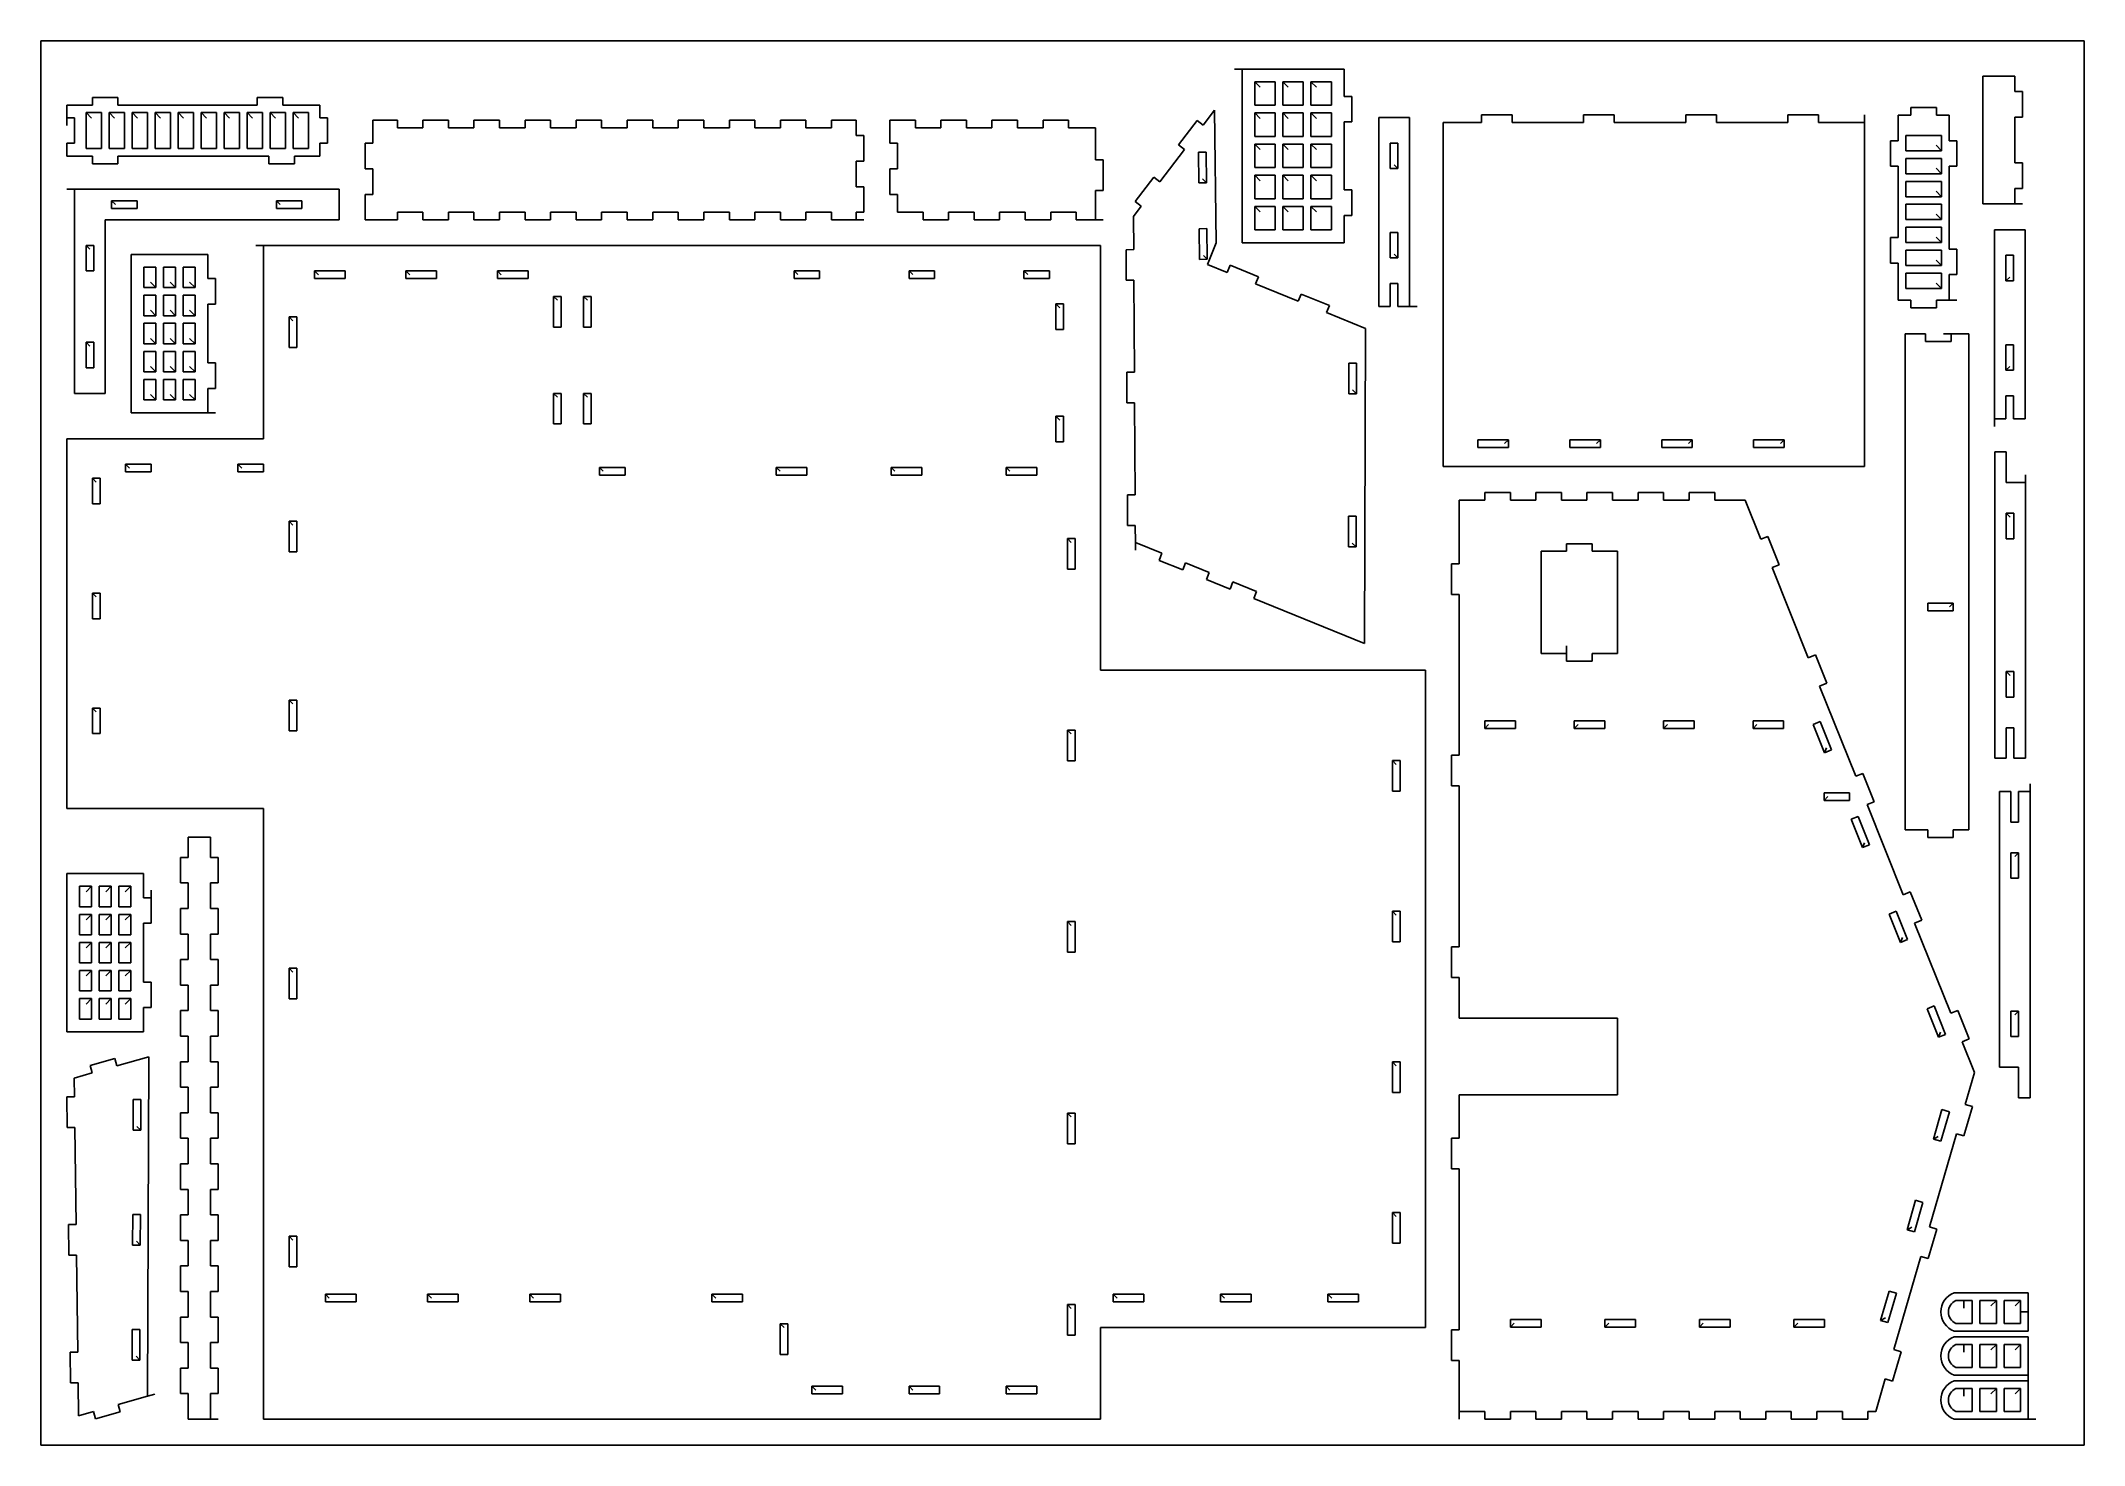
# Model space of a CAD drawing. Extents: x 0 to 800, y 0 to 550.
import ezdxf

# ---------------------------------------------------------------- set-up
doc = ezdxf.new("R2010")
doc.units = 0
doc.header["$MEASUREMENT"] = 0
doc.layers.add('DEFAULT', color=7, linetype='Continuous')
doc.layers.add('Layer1', color=150, linetype='Continuous')

msp = doc.modelspace()

# ---------------------------------------------------------------- linework, layer by layer
at = {"layer": 'DEFAULT'}
for p, q in [((467.2905, 538.9502), (470.2905, 538.9502)), ((470.2905, 538.9502), (510.2905, 538.9502)), ((470.2905, 470.9502), (470.2905, 538.9502)), ((510.2905, 538.9502), (510.2905, 528.2502)), ((760.3723, 486.1762), (760.3723, 536.1761)), ((760.3723, 536.1761), (772.8723, 536.1761)), ((772.8723, 536.1761), (772.8723, 530.1761)), ((477.4118, 531.8289), (475.2905, 533.9502)), ((475.2905, 533.9502), (475.2905, 524.7502)), ((483.2905, 533.9502), (475.2905, 533.9502)), ((483.2905, 524.7502), (483.2905, 533.9502)), ((488.4118, 531.8289), (486.2905, 533.9502)), ((486.2905, 533.9502), (486.2905, 524.7502)), ((494.2905, 533.9502), (486.2905, 533.9502)), ((494.2905, 524.7502), (494.2905, 533.9502)), ((499.4118, 531.8289), (497.2905, 533.9502)), ((497.2905, 533.9502), (497.2905, 524.7502)), ((505.2905, 533.9502), (497.2905, 533.9502)), ((505.2905, 524.7502), (505.2905, 533.9502)), ((510.2905, 528.2502), (513.2905, 528.2502)), ((513.2905, 528.2502), (513.2905, 518.2502)), ((772.8723, 530.1761), (775.8723, 530.1761)), ((775.8723, 530.1761), (775.8723, 520.1761)), ((10.1778, 519.876), (10.1778, 524.876)), ((10.1778, 524.876), (20.1778, 524.876)), ((19.8618, 519.7546), (17.7405, 521.876)), ((17.7405, 521.876), (17.7405, 507.876)), ((23.7405, 521.876), (17.7405, 521.876)), ((20.1778, 524.876), (20.1778, 527.876)), ((20.1778, 527.876), (30.1778, 527.876)), ((23.7405, 507.876), (23.7405, 521.876)), ((28.8618, 519.7546), (26.7405, 521.876)), ((26.7405, 521.876), (26.7405, 507.876)), ((32.7405, 521.876), (26.7405, 521.876)), ((30.1778, 527.876), (30.1778, 524.876)), ((30.1778, 524.876), (84.7405, 524.876)), ((32.7405, 507.876), (32.7405, 521.876)), ((37.8618, 519.7546), (35.7405, 521.876)), ((35.7405, 521.876), (35.7405, 507.876)), ((41.7405, 521.876), (35.7405, 521.876)), ((41.7405, 507.876), (41.7405, 521.876)), ((46.8618, 519.7546), (44.7405, 521.876)), ((44.7405, 521.876), (44.7405, 507.876)), ((50.7405, 521.876), (44.7405, 521.876)), ((50.7405, 507.876), (50.7405, 521.876)), ((55.8618, 519.7546), (53.7405, 521.876)), ((53.7405, 521.876), (53.7405, 507.876)), ((59.7405, 521.876), (53.7405, 521.876)), ((59.7405, 507.876), (59.7405, 521.876)), ((64.8618, 519.7546), (62.7405, 521.876)), ((62.7405, 521.876), (62.7405, 507.876)), ((68.7405, 521.876), (62.7405, 521.876)), ((68.7405, 507.876), (68.7405, 521.876)), ((73.8618, 519.7546), (71.7405, 521.876)), ((71.7405, 521.876), (71.7405, 507.876)), ((77.7405, 521.876), (71.7405, 521.876)), ((77.7405, 507.876), (77.7405, 521.876)), ((82.8618, 519.7546), (80.7405, 521.876)), ((80.7405, 521.876), (80.7405, 507.876)), ((86.7405, 521.876), (80.7405, 521.876)), ((84.7405, 524.876), (84.7405, 527.876)), ((84.7405, 527.876), (94.7405, 527.876)), ((86.7405, 507.876), (86.7405, 521.876)), ((91.8618, 519.7546), (89.7405, 521.876)), ((89.7405, 521.876), (89.7405, 507.876)), ((95.7405, 521.876), (89.7405, 521.876)), ((94.7405, 527.876), (94.7405, 524.876)), ((94.7405, 524.876), (109.2405, 524.876)), ((95.7405, 507.876), (95.7405, 521.876)), ((100.8618, 519.7546), (98.7405, 521.876)), ((98.7405, 521.876), (98.7405, 507.876)), ((104.7405, 521.876), (98.7405, 521.876)), ((104.7405, 507.876), (104.7405, 521.876)), ((109.2405, 524.876), (109.2405, 519.876)), ((455.0942, 517.0278), (459.5365, 522.8611)), ((459.5365, 522.8611), (460.1138, 470.8716)), ((475.2905, 524.7502), (483.2905, 524.7502)), ((477.4118, 519.629), (475.2905, 521.7502)), ((475.2905, 521.7502), (475.2905, 512.5502)), ((483.2905, 521.7502), (475.2905, 521.7502)), ((483.2905, 512.5502), (483.2905, 521.7502)), ((486.2905, 524.7502), (494.2905, 524.7502)), ((488.4118, 519.629), (486.2905, 521.7502)), ((486.2905, 521.7502), (486.2905, 512.5502)), ((494.2905, 521.7502), (486.2905, 521.7502)), ((494.2905, 512.5502), (494.2905, 521.7502)), ((497.2905, 524.7502), (505.2905, 524.7502)), ((499.4118, 519.629), (497.2905, 521.7502)), ((497.2905, 521.7502), (497.2905, 512.5502)), ((505.2905, 521.7502), (497.2905, 521.7502)), ((505.2905, 512.5502), (505.2905, 521.7502)), ((563.9975, 518.0216), (563.9975, 521.0216)), ((563.9975, 521.0216), (575.9975, 521.0216)), ((575.9975, 521.0216), (575.9975, 518.0216)), ((603.9975, 518.0216), (603.9975, 521.0216)), ((603.9975, 521.0216), (615.9975, 521.0216)), ((615.9975, 521.0216), (615.9975, 518.0216)), ((643.9975, 518.0216), (643.9975, 521.0216)), ((643.9975, 521.0216), (655.9975, 521.0216)), ((655.9975, 521.0216), (655.9975, 518.0216)), ((683.9975, 518.0216), (683.9975, 521.0216)), ((683.9975, 521.0216), (695.9975, 521.0216)), ((695.9975, 521.0216), (695.9975, 518.0216)), ((714.0169, 521.0216), (714.0169, 518.0216)), ((727.1946, 510.9049), (727.1946, 520.9049)), ((727.1946, 520.9049), (732.1946, 520.9049)), ((732.1946, 520.9049), (732.1946, 523.9049)), ((732.1946, 523.9049), (742.1946, 523.9049)), ((742.1946, 523.9049), (742.1946, 520.9049)), ((742.1946, 520.9049), (747.1946, 520.9049)), ((747.1946, 520.9049), (747.1946, 510.9049)), ((775.8723, 520.1761), (772.8723, 520.1761)), ((772.8723, 520.1761), (772.8723, 502.1761)), ((10.1778, 516.876), (10.1778, 519.876)), ((13.1778, 519.876), (10.1778, 519.876)), ((13.1778, 509.876), (13.1778, 519.876)), ((109.2405, 519.876), (112.2405, 519.876)), ((112.2405, 519.876), (112.2405, 509.876)), ((129.9177, 509.8759), (129.9177, 518.9102)), ((129.9177, 518.9102), (139.5677, 518.9102)), ((139.5677, 518.9102), (139.5677, 515.9102)), ((139.5677, 515.9102), (149.5677, 515.9102)), ((149.5677, 515.9102), (149.5677, 518.9102)), ((149.5677, 518.9102), (159.5677, 518.9102)), ((159.5677, 518.9102), (159.5677, 515.9102)), ((159.5677, 515.9102), (169.5677, 515.9102)), ((169.5677, 515.9102), (169.5677, 518.9102)), ((169.5677, 518.9102), (179.5677, 518.9102)), ((179.5677, 518.9102), (179.5677, 515.9102)), ((179.5677, 515.9102), (189.5677, 515.9102)), ((189.5677, 515.9102), (189.5677, 518.9102)), ((189.5677, 518.9102), (199.5677, 518.9102)), ((199.5677, 518.9102), (199.5677, 515.9102)), ((199.5677, 515.9102), (209.5677, 515.9102)), ((209.5677, 515.9102), (209.5677, 518.9102)), ((209.5677, 518.9102), (219.5677, 518.9102)), ((219.5677, 518.9102), (219.5677, 515.9102)), ((219.5677, 515.9102), (229.5677, 515.9102)), ((229.5677, 515.9102), (229.5677, 518.9102)), ((229.5677, 518.9102), (239.5677, 518.9102)), ((239.5677, 518.9102), (239.5677, 515.9102)), ((239.5677, 515.9102), (249.5677, 515.9102)), ((249.5677, 515.9102), (249.5677, 518.9102)), ((249.5677, 518.9102), (259.5677, 518.9102)), ((259.5677, 518.9102), (259.5677, 515.9102)), ((259.5677, 515.9102), (269.5677, 515.9102)), ((269.5677, 515.9102), (269.5677, 518.9102)), ((269.5677, 518.9102), (279.5677, 518.9102)), ((279.5677, 518.9102), (279.5677, 515.9102)), ((279.5677, 515.9102), (289.5677, 515.9102)), ((289.5677, 515.9102), (289.5677, 518.9102)), ((289.5677, 518.9102), (299.5677, 518.9102)), ((299.5677, 518.9102), (299.5677, 515.9102)), ((299.5677, 515.9102), (309.5677, 515.9102)), ((309.5677, 515.9102), (309.5677, 518.9102)), ((309.5677, 518.9102), (319.2141, 518.9102)), ((319.2141, 518.9102), (319.2141, 512.8759)), ((319.2141, 512.8759), (322.2141, 512.8759)), ((322.2141, 512.8759), (322.2141, 502.8759)), ((332.3918, 509.8759), (332.3918, 518.9102)), ((332.3918, 518.9102), (342.3918, 518.9102)), ((342.3918, 518.9102), (342.3918, 515.9102)), ((342.3918, 515.9102), (352.3918, 515.9102)), ((352.3918, 515.9102), (352.3918, 518.9102)), ((352.3918, 518.9102), (362.3918, 518.9102)), ((362.3918, 518.9102), (362.3918, 515.9102)), ((362.3918, 515.9102), (372.3918, 515.9102)), ((372.3918, 515.9102), (372.3918, 518.9102)), ((372.3918, 518.9102), (382.3918, 518.9102)), ((382.3918, 518.9102), (382.3918, 515.9102)), ((382.3918, 515.9102), (392.3918, 515.9102)), ((392.3918, 515.9102), (392.3918, 518.9102)), ((392.3918, 518.9102), (402.3918, 518.9102)), ((402.3918, 518.9102), (402.3918, 515.9102)), ((402.3918, 515.9102), (412.8918, 515.9102)), ((412.8918, 515.9102), (412.8918, 503.4102)), ((445.4371, 509.2986), (452.7075, 518.8453)), ((452.7075, 518.8453), (455.0942, 517.0278)), ((475.2905, 512.5502), (483.2905, 512.5502)), ((486.2905, 512.5502), (494.2905, 512.5502)), ((497.2905, 512.5502), (505.2905, 512.5502)), ((513.2905, 518.2502), (510.2905, 518.2502)), ((510.2905, 518.2502), (510.2905, 491.6502)), ((523.8199, 445.9592), (523.8199, 519.9592)), ((523.8199, 519.9592), (535.8199, 519.9592)), ((535.8199, 519.9592), (535.8199, 445.9592)), ((548.9975, 383.2454), (548.9975, 518.0216)), ((548.9975, 518.0216), (563.9975, 518.0216)), ((575.9975, 518.0216), (603.9975, 518.0216)), ((615.9975, 518.0216), (643.9975, 518.0216)), ((655.9975, 518.0216), (683.9975, 518.0216)), ((695.9975, 518.0216), (714.0169, 518.0216)), ((714.0169, 518.0216), (714.0169, 383.2454)), ((744.1946, 512.9742), (730.1946, 512.9742)), ((730.1946, 512.9742), (730.1946, 506.9742)), ((744.1946, 506.9742), (744.1946, 512.9742)), ((10.1778, 504.876), (10.1778, 509.876)), ((10.1778, 509.876), (13.1778, 509.876)), ((20.1778, 504.876), (10.1778, 504.876)), ((17.7405, 507.876), (23.7405, 507.876)), ((20.1778, 501.876), (20.1778, 504.876)), ((26.7405, 507.876), (32.7405, 507.876)), ((89.2405, 504.876), (30.1778, 504.876)), ((30.1778, 504.876), (30.1778, 501.876)), ((35.7405, 507.876), (41.7405, 507.876)), ((44.7405, 507.876), (50.7405, 507.876)), ((53.7405, 507.876), (59.7405, 507.876)), ((62.7405, 507.876), (68.7405, 507.876)), ((71.7405, 507.876), (77.7405, 507.876)), ((80.7405, 507.876), (86.7405, 507.876)), ((89.2405, 501.876), (89.2405, 504.876)), ((89.7405, 507.876), (95.7405, 507.876)), ((98.7405, 507.876), (104.7405, 507.876)), ((109.2405, 504.876), (99.2405, 504.876)), ((99.2405, 504.876), (99.2405, 501.876)), ((112.2405, 509.876), (109.2405, 509.876)), ((109.2405, 509.876), (109.2405, 504.876)), ((126.9177, 499.8759), (126.9177, 509.8759)), ((126.9177, 509.8759), (129.9177, 509.8759)), ((335.3918, 509.8759), (332.3918, 509.8759)), ((335.3918, 499.8759), (335.3918, 509.8759)), ((438.13, 494.7519), (447.8238, 507.481)), ((447.8238, 507.481), (445.4371, 509.2986)), ((456.2187, 506.4438), (453.2189, 506.4105)), ((453.2189, 506.4105), (453.3522, 494.4113)), ((456.352, 494.4445), (456.2187, 506.4438)), ((477.4118, 507.429), (475.2905, 509.5503)), ((475.2905, 509.5503), (475.2905, 500.3503)), ((483.2905, 509.5503), (475.2905, 509.5503)), ((483.2905, 500.3503), (483.2905, 509.5503)), ((488.4118, 507.429), (486.2905, 509.5503)), ((486.2905, 509.5503), (486.2905, 500.3503)), ((494.2905, 509.5503), (486.2905, 509.5503)), ((494.2905, 500.3503), (494.2905, 509.5503)), ((499.4118, 507.429), (497.2905, 509.5503)), ((497.2905, 509.5503), (497.2905, 500.3503)), ((505.2905, 509.5503), (497.2905, 509.5503)), ((505.2905, 500.3503), (505.2905, 509.5503)), ((531.3199, 509.9592), (528.3199, 509.9592)), ((528.3199, 509.9592), (528.3199, 499.9592)), ((531.3199, 499.9592), (531.3199, 509.9592)), ((724.1946, 500.9049), (724.1946, 510.9049)), ((724.1946, 510.9049), (727.1946, 510.9049)), ((730.1946, 506.9742), (744.1946, 506.9742)), ((742.0733, 509.0955), (744.1946, 506.9742)), ((747.1946, 510.9049), (750.1946, 510.9049)), ((750.1946, 510.9049), (750.1946, 500.9049)), ((30.1778, 501.876), (20.1778, 501.876)), ((99.2405, 501.876), (89.2405, 501.876)), ((129.9177, 499.8759), (126.9177, 499.8759)), ((129.9177, 489.8759), (129.9177, 499.8759)), ((322.2141, 502.8759), (319.2141, 502.8759)), ((319.2141, 502.8759), (319.2141, 492.8759)), ((332.3918, 489.8759), (332.3918, 499.8759)), ((332.3918, 499.8759), (335.3918, 499.8759)), ((412.8918, 503.4102), (415.8918, 503.4102)), ((415.8918, 503.4102), (415.8918, 491.4102)), ((428.4731, 487.0226), (435.7433, 496.5695)), ((435.7433, 496.5695), (438.13, 494.7519)), ((475.2905, 500.3503), (483.2905, 500.3503)), ((477.4118, 495.229), (475.2905, 497.3503)), ((475.2905, 497.3503), (475.2905, 488.1503)), ((483.2905, 497.3503), (475.2905, 497.3503)), ((483.2905, 488.1503), (483.2905, 497.3503)), ((486.2905, 500.3503), (494.2905, 500.3503)), ((488.4118, 495.229), (486.2905, 497.3503)), ((486.2905, 497.3503), (486.2905, 488.1503)), ((494.2905, 497.3503), (486.2905, 497.3503)), ((494.2905, 488.1503), (494.2905, 497.3503)), ((497.2905, 500.3503), (505.2905, 500.3503)), ((499.4118, 495.229), (497.2905, 497.3503)), ((497.2905, 497.3503), (497.2905, 488.1503)), ((505.2905, 497.3503), (497.2905, 497.3503)), ((505.2905, 488.1503), (505.2905, 497.3503)), ((528.3199, 499.9592), (531.3199, 499.9592)), ((529.8199, 501.4592), (531.3199, 499.9592)), ((727.1946, 500.9049), (724.1946, 500.9049)), ((727.1946, 472.9742), (727.1946, 500.9049)), ((744.1946, 503.9742), (730.1946, 503.9742)), ((730.1946, 503.9742), (730.1946, 497.9742)), ((730.1946, 497.9742), (744.1946, 497.9742)), ((742.0733, 500.0956), (744.1946, 497.9742)), ((744.1946, 497.9742), (744.1946, 503.9742)), ((750.1946, 500.9049), (747.1946, 500.9049)), ((747.1946, 500.9049), (747.1946, 468.4742)), ((772.8723, 502.1761), (775.8723, 502.1761)), ((775.8723, 502.1761), (775.8723, 492.1761)), ((10.1772, 491.876), (13.1772, 491.876)), ((13.1772, 491.876), (116.74, 491.876)), ((13.1772, 411.9453), (13.1772, 491.876)), ((116.74, 491.876), (116.74, 479.876)), ((126.9177, 479.8759), (126.9177, 489.8759)), ((126.9177, 489.8759), (129.9177, 489.8759)), ((319.2141, 492.8759), (322.2141, 492.8759)), ((322.2141, 492.8759), (322.2141, 482.8759)), ((335.3918, 489.8759), (332.3918, 489.8759)), ((335.3918, 482.8759), (335.3918, 489.8759)), ((415.8918, 491.4102), (412.8918, 491.4102)), ((412.8918, 491.4102), (412.8918, 479.8759)), ((453.3522, 494.4113), (456.352, 494.4445)), ((454.8354, 495.9277), (456.352, 494.4445)), ((475.2905, 488.1503), (483.2905, 488.1503)), ((486.2905, 488.1503), (494.2905, 488.1503)), ((497.2905, 488.1503), (505.2905, 488.1503)), ((510.2905, 491.6502), (513.2905, 491.6502)), ((513.2905, 491.6502), (513.2905, 481.6502)), ((744.1946, 494.9742), (730.1946, 494.9742)), ((730.1946, 494.9742), (730.1946, 488.9742)), ((730.1946, 488.9742), (744.1946, 488.9742)), ((742.0733, 491.0956), (744.1946, 488.9742)), ((744.1946, 488.9742), (744.1946, 494.9742)), ((775.8723, 492.1761), (772.8723, 492.1761)), ((772.8723, 492.1761), (772.8723, 486.1761)), ((29.1772, 485.876), (27.6772, 487.376)), ((27.6772, 487.376), (27.6772, 484.376)), ((37.6772, 487.376), (27.6772, 487.376)), ((27.6772, 484.376), (37.6772, 484.376)), ((37.6772, 484.376), (37.6772, 487.376)), ((93.74, 485.876), (92.24, 487.376)), ((92.24, 487.376), (92.24, 484.376)), ((102.24, 487.376), (92.24, 487.376)), ((92.24, 484.376), (102.24, 484.376)), ((102.24, 484.376), (102.24, 487.376)), ((149.5677, 482.8759), (139.5677, 482.8759)), ((139.5677, 482.8759), (139.5677, 479.8759)), ((149.5677, 479.8759), (149.5677, 482.8759)), ((169.5677, 482.8759), (159.5677, 482.8759)), ((159.5677, 482.8759), (159.5677, 479.8759)), ((169.5677, 479.8759), (169.5677, 482.8759)), ((189.5677, 482.8759), (179.5677, 482.8759)), ((179.5677, 482.8759), (179.5677, 479.8759)), ((189.5677, 479.8759), (189.5677, 482.8759)), ((209.5677, 482.8759), (199.5677, 482.8759)), ((199.5677, 482.8759), (199.5677, 479.8759)), ((209.5677, 479.8759), (209.5677, 482.8759)), ((229.5677, 482.8759), (219.5677, 482.8759)), ((219.5677, 482.8759), (219.5677, 479.8759)), ((229.5677, 479.8759), (229.5677, 482.8759)), ((249.5677, 482.8759), (239.5677, 482.8759)), ((239.5677, 482.8759), (239.5677, 479.8759)), ((249.5677, 479.8759), (249.5677, 482.8759)), ((269.5677, 482.8759), (259.5677, 482.8759)), ((259.5677, 482.8759), (259.5677, 479.8759)), ((269.5677, 479.8759), (269.5677, 482.8759)), ((289.5677, 482.8759), (279.5677, 482.8759)), ((279.5677, 482.8759), (279.5677, 479.8759)), ((289.5677, 479.8759), (289.5677, 482.8759)), ((309.5677, 482.8759), (299.5677, 482.8759)), ((299.5677, 482.8759), (299.5677, 479.8759)), ((309.5677, 479.8759), (309.5677, 482.8759)), ((322.2141, 482.8759), (319.2141, 482.8759)), ((319.2141, 482.8759), (319.2141, 479.8759)), ((345.3918, 482.8759), (335.3918, 482.8759)), ((345.3918, 479.8759), (345.3918, 482.8759)), ((365.3918, 482.8759), (355.3918, 482.8759)), ((355.3918, 482.8759), (355.3918, 479.8759)), ((365.3918, 479.8759), (365.3918, 482.8759)), ((385.3918, 482.8759), (375.3918, 482.8759)), ((375.3918, 482.8759), (375.3918, 479.8759)), ((385.3918, 479.8759), (385.3918, 482.8759)), ((405.3918, 482.8759), (395.3918, 482.8759)), ((395.3918, 482.8759), (395.3918, 479.8759)), ((405.3918, 479.8759), (405.3918, 482.8759)), ((427.8304, 481.2271), (430.8597, 485.205)), ((427.9003, 468.2274), (427.8304, 481.2271)), ((430.8597, 485.205), (428.4731, 487.0226)), ((477.4118, 483.029), (475.2905, 485.1503)), ((475.2905, 485.1503), (475.2905, 475.9503)), ((483.2905, 485.1503), (475.2905, 485.1503)), ((483.2905, 475.9503), (483.2905, 485.1503)), ((488.4118, 483.029), (486.2905, 485.1503)), ((486.2905, 485.1503), (486.2905, 475.9503)), ((494.2905, 485.1503), (486.2905, 485.1503)), ((494.2905, 475.9503), (494.2905, 485.1503)), ((499.4118, 483.029), (497.2905, 485.1503)), ((497.2905, 485.1503), (497.2905, 475.9503)), ((505.2905, 485.1503), (497.2905, 485.1503)), ((505.2905, 475.9503), (505.2905, 485.1503)), ((513.2905, 481.6502), (510.2905, 481.6502)), ((510.2905, 481.6502), (510.2905, 470.9502)), ((744.1946, 485.9742), (730.1946, 485.9742)), ((730.1946, 485.9742), (730.1946, 479.9742)), ((742.0733, 482.0956), (744.1946, 479.9742)), ((744.1946, 479.9742), (744.1946, 485.9742)), ((772.8723, 486.1762), (760.3723, 486.1762)), ((775.8723, 486.1762), (772.8723, 486.1762)), ((116.74, 479.876), (25.1772, 479.876)), ((25.1772, 479.876), (25.1772, 411.9453)), ((139.5677, 479.8759), (126.9177, 479.8759)), ((159.5677, 479.8759), (149.5677, 479.8759)), ((179.5677, 479.8759), (169.5677, 479.8759)), ((199.5677, 479.8759), (189.5677, 479.8759)), ((219.5677, 479.8759), (209.5677, 479.8759)), ((239.5677, 479.8759), (229.5677, 479.8759)), ((259.5677, 479.8759), (249.5677, 479.8759)), ((279.5677, 479.8759), (269.5677, 479.8759)), ((299.5677, 479.8759), (289.5677, 479.8759)), ((319.2141, 479.8759), (309.5677, 479.8759)), ((322.2141, 479.8759), (319.2141, 479.8759)), ((355.3918, 479.8759), (345.3918, 479.8759)), ((375.3918, 479.8759), (365.3918, 479.8759)), ((395.3918, 479.8759), (385.3918, 479.8759)), ((412.8918, 479.8759), (405.3918, 479.8759)), ((415.8918, 479.8759), (412.8918, 479.8759)), ((456.5518, 476.4456), (453.552, 476.4123)), ((453.552, 476.4123), (453.6853, 464.413)), ((456.6851, 464.4463), (456.5518, 476.4456)), ((475.2905, 475.9503), (483.2905, 475.9503)), ((486.2905, 475.9503), (494.2905, 475.9503)), ((497.2905, 475.9503), (505.2905, 475.9503)), ((531.3199, 474.9592), (528.3199, 474.9592)), ((528.3199, 474.9592), (528.3199, 464.9592)), ((531.3199, 464.9592), (531.3199, 474.9592)), ((724.1946, 462.9742), (724.1946, 472.9742)), ((724.1946, 472.9742), (727.1946, 472.9742)), ((730.1946, 479.9742), (744.1946, 479.9742)), ((744.1946, 476.9742), (730.1946, 476.9742)), ((730.1946, 476.9742), (730.1946, 470.9742)), ((742.0733, 473.0956), (744.1946, 470.9742)), ((744.1946, 470.9742), (744.1946, 476.9742)), ((764.8716, 401.9984), (764.8716, 475.9984)), ((764.8716, 475.9984), (776.8716, 475.9984)), ((776.8716, 475.9984), (776.8716, 401.9984)), ((19.1772, 468.376), (17.6772, 469.876)), ((17.6772, 469.876), (17.6772, 459.876)), ((20.6772, 469.876), (17.6772, 469.876)), ((20.6772, 459.876), (20.6772, 469.876)), ((35.355, 404.3662), (35.355, 466.3662)), ((35.355, 466.3662), (65.355, 466.3662)), ((65.355, 466.3662), (65.355, 456.8662)), ((84.1777, 469.8759), (87.1777, 469.8759)), ((87.1777, 469.8759), (414.9015, 469.8759)), ((87.1777, 394.1884), (87.1777, 469.8759)), ((414.9015, 469.8759), (414.9015, 303.5635)), ((424.9004, 468.2112), (427.9003, 468.2274)), ((424.9649, 456.2113), (424.9004, 468.2112)), ((453.6853, 464.413), (456.6851, 464.4463)), ((455.1685, 465.9296), (456.6851, 464.4463)), ((460.1138, 470.8716), (456.7073, 462.4399)), ((510.2905, 470.9502), (470.2905, 470.9502)), ((528.3199, 464.9592), (531.3199, 464.9592)), ((529.8199, 466.4592), (531.3199, 464.9592)), ((730.1946, 470.9742), (744.1946, 470.9742)), ((744.1946, 467.9742), (730.1946, 467.9742)), ((730.1946, 467.9742), (730.1946, 461.9742)), ((742.0733, 464.0956), (744.1946, 461.9742)), ((744.1946, 461.9742), (744.1946, 467.9742)), ((747.1946, 468.4742), (750.1946, 468.4742)), ((750.1946, 468.4742), (750.1946, 458.4742)), ((772.3716, 465.9984), (769.3716, 465.9984)), ((769.3716, 465.9984), (769.3716, 455.9984)), ((772.3716, 455.9984), (772.3716, 465.9984)), ((17.6772, 459.876), (20.6772, 459.876)), ((45.0216, 461.3662), (40.355, 461.3662)), ((40.355, 461.3662), (40.355, 453.3662)), ((45.0216, 453.3662), (45.0216, 461.3662)), ((52.6883, 461.3662), (48.0216, 461.3662)), ((48.0216, 461.3662), (48.0216, 453.3662)), ((52.6883, 453.3662), (52.6883, 461.3662)), ((60.355, 461.3662), (55.6883, 461.3662)), ((55.6883, 461.3662), (55.6883, 453.3662)), ((60.355, 453.3662), (60.355, 461.3662)), ((65.355, 456.8662), (68.355, 456.8662)), ((68.355, 456.8662), (68.355, 446.8662)), ((108.6777, 458.3759), (107.1777, 459.8759)), ((107.1777, 459.8759), (107.1777, 456.8759)), ((119.1777, 459.8759), (107.1777, 459.8759)), ((107.1777, 456.8759), (119.1777, 456.8759)), ((119.1777, 456.8759), (119.1777, 459.8759)), ((144.4591, 458.3759), (142.9591, 459.8759)), ((142.9591, 459.8759), (142.9591, 456.8759)), ((154.9591, 459.8759), (142.9591, 459.8759)), ((142.9591, 456.8759), (154.9591, 456.8759)), ((154.9591, 456.8759), (154.9591, 459.8759)), ((180.2405, 458.3759), (178.7405, 459.8759)), ((178.7405, 459.8759), (178.7405, 456.8759)), ((190.7405, 459.8759), (178.7405, 459.8759)), ((178.7405, 456.8759), (190.7405, 456.8759)), ((190.7405, 456.8759), (190.7405, 459.8759)), ((296.4015, 458.4453), (294.9015, 459.9453)), ((294.9015, 459.9453), (294.9015, 456.9453)), ((304.9015, 459.9453), (294.9015, 459.9453)), ((294.9015, 456.9453), (304.9015, 456.9453)), ((304.9015, 456.9453), (304.9015, 459.9453)), ((341.4015, 458.4453), (339.9015, 459.9453)), ((339.9015, 459.9453), (339.9015, 456.9453)), ((349.9015, 459.9453), (339.9015, 459.9453)), ((339.9015, 456.9453), (349.9015, 456.9453)), ((349.9015, 456.9453), (349.9015, 459.9453)), ((386.4015, 458.4453), (384.9015, 459.9453)), ((384.9015, 459.9453), (384.9015, 456.9453)), ((394.9015, 459.9453), (384.9015, 459.9453)), ((384.9015, 456.9453), (394.9015, 456.9453)), ((394.9015, 456.9453), (394.9015, 459.9453)), ((427.9649, 456.2275), (424.9649, 456.2113)), ((428.1586, 420.228), (427.9649, 456.2275)), ((456.7073, 462.4399), (464.4714, 459.303)), ((464.4714, 459.303), (465.5952, 462.0846)), ((465.5952, 462.0846), (476.7214, 457.5893)), ((476.7214, 457.5893), (475.5976, 454.8078)), ((727.1946, 462.9742), (724.1946, 462.9742)), ((727.1946, 448.4742), (727.1946, 462.9742)), ((730.1946, 461.9742), (744.1946, 461.9742)), ((744.1946, 458.9742), (730.1946, 458.9742)), ((730.1946, 458.9742), (730.1946, 452.9742)), ((744.1946, 452.9742), (744.1946, 458.9742)), ((750.1946, 458.4742), (747.1946, 458.4742)), ((747.1946, 458.4742), (747.1946, 448.4742)), ((770.8716, 457.4984), (769.3716, 455.9984)), ((40.355, 453.3662), (45.0216, 453.3662)), ((45.0216, 450.3662), (40.355, 450.3662)), ((40.355, 450.3662), (40.355, 442.3662)), ((42.9003, 455.4875), (45.0216, 453.3662)), ((45.0216, 442.3662), (45.0216, 450.3662)), ((48.0216, 453.3662), (52.6883, 453.3662)), ((52.6883, 450.3662), (48.0216, 450.3662)), ((48.0216, 450.3662), (48.0216, 442.3662)), ((50.567, 455.4875), (52.6883, 453.3662)), ((52.6883, 442.3662), (52.6883, 450.3662)), ((55.6883, 453.3662), (60.355, 453.3662)), ((60.355, 450.3662), (55.6883, 450.3662)), ((55.6883, 450.3662), (55.6883, 442.3662)), ((58.2337, 455.4875), (60.355, 453.3662)), ((60.355, 442.3662), (60.355, 450.3662)), ((202.2405, 448.3759), (200.7405, 449.8759)), ((200.7405, 449.8759), (200.7405, 437.8759)), ((203.7405, 449.8759), (200.7405, 449.8759)), ((203.7405, 437.8759), (203.7405, 449.8759)), ((214.0005, 448.3759), (212.5005, 449.8759)), ((212.5005, 449.8759), (212.5005, 437.8759)), ((215.5005, 449.8759), (212.5005, 449.8759)), ((215.5005, 437.8759), (215.5005, 449.8759)), ((475.5976, 454.8078), (492.2869, 448.0648)), ((492.2869, 448.0648), (493.4107, 450.8464)), ((493.4107, 450.8464), (504.5369, 446.3511)), ((531.3199, 454.9592), (528.3199, 454.9592)), ((528.3199, 454.9592), (528.3199, 445.9592)), ((531.3199, 445.9592), (531.3199, 454.9592)), ((732.1946, 448.4742), (727.1946, 448.4742)), ((730.1946, 452.9742), (744.1946, 452.9742)), ((732.1946, 445.4742), (732.1946, 448.4742)), ((742.0733, 455.0956), (744.1946, 452.9742)), ((747.1946, 448.4742), (742.1946, 448.4742)), ((742.1946, 448.4742), (742.1946, 445.4742)), ((750.1946, 448.4742), (747.1946, 448.4742)), ((769.3716, 455.9984), (772.3716, 455.9984)), ((40.355, 442.3662), (45.0216, 442.3662)), ((42.9003, 444.4875), (45.0216, 442.3662)), ((48.0216, 442.3662), (52.6883, 442.3662)), ((50.567, 444.4875), (52.6883, 442.3662)), ((55.6883, 442.3662), (60.355, 442.3662)), ((58.2337, 444.4875), (60.355, 442.3662)), ((68.355, 446.8662), (65.355, 446.8662)), ((65.355, 446.8662), (65.355, 423.8662)), ((98.6777, 440.3759), (97.1777, 441.8759)), ((97.1777, 441.8759), (97.1777, 429.8759)), ((100.1777, 441.8759), (97.1777, 441.8759)), ((100.1777, 429.8759), (100.1777, 441.8759)), ((398.9015, 445.4453), (397.4015, 446.9453)), ((397.4015, 446.9453), (397.4015, 436.9453)), ((400.4015, 446.9453), (397.4015, 446.9453)), ((400.4015, 436.9453), (400.4015, 446.9453)), ((504.5369, 446.3511), (503.4131, 443.5696)), ((503.4131, 443.5696), (518.6776, 437.4023)), ((528.3199, 445.9592), (523.8199, 445.9592)), ((535.8199, 445.9592), (531.3199, 445.9592)), ((538.8199, 445.9592), (535.8199, 445.9592)), ((742.1946, 445.4742), (732.1946, 445.4742)), ((45.0216, 439.3662), (40.355, 439.3662)), ((40.355, 439.3662), (40.355, 431.3662)), ((42.9003, 433.4875), (45.0216, 431.3662)), ((45.0216, 431.3662), (45.0216, 439.3662)), ((52.6883, 439.3662), (48.0216, 439.3662)), ((48.0216, 439.3662), (48.0216, 431.3662)), ((50.567, 433.4875), (52.6883, 431.3662)), ((52.6883, 431.3662), (52.6883, 439.3662)), ((60.355, 439.3662), (55.6883, 439.3662)), ((55.6883, 439.3662), (55.6883, 431.3662)), ((58.2337, 433.4875), (60.355, 431.3662)), ((60.355, 431.3662), (60.355, 439.3662)), ((200.7405, 437.8759), (203.7405, 437.8759)), ((212.5005, 437.8759), (215.5005, 437.8759)), ((397.4015, 436.9453), (400.4015, 436.9453)), ((518.6776, 437.4023), (518.302, 314.0001)), ((729.9291, 241.0001), (729.9291, 435.2964)), ((729.9291, 435.2964), (737.9291, 435.2964)), ((737.9291, 435.2964), (737.9291, 432.2964)), ((737.9291, 432.2964), (747.9291, 432.2964)), ((744.9291, 435.2964), (747.9291, 435.2964)), ((747.9291, 435.2964), (754.8719, 435.2964)), ((747.9291, 432.2964), (747.9291, 435.2964)), ((754.8719, 435.2964), (754.8719, 241.0001)), ((19.1772, 430.4453), (17.6772, 431.9453)), ((17.6772, 431.9453), (17.6772, 421.9453)), ((20.6772, 431.9453), (17.6772, 431.9453)), ((20.6772, 421.9453), (20.6772, 431.9453)), ((40.355, 431.3662), (45.0216, 431.3662)), ((45.0216, 428.3662), (40.355, 428.3662)), ((40.355, 428.3662), (40.355, 420.3662)), ((45.0216, 420.3662), (45.0216, 428.3662)), ((48.0216, 431.3662), (52.6883, 431.3662)), ((52.6883, 428.3662), (48.0216, 428.3662)), ((48.0216, 428.3662), (48.0216, 420.3662)), ((52.6883, 420.3662), (52.6883, 428.3662)), ((55.6883, 431.3662), (60.355, 431.3662)), ((60.355, 428.3662), (55.6883, 428.3662)), ((55.6883, 428.3662), (55.6883, 420.3662)), ((60.355, 420.3662), (60.355, 428.3662)), ((97.1777, 429.8759), (100.1777, 429.8759)), ((772.3716, 430.9984), (769.3716, 430.9984)), ((769.3716, 430.9984), (769.3716, 420.9984)), ((772.3716, 420.9984), (772.3716, 430.9984)), ((17.6772, 421.9453), (20.6772, 421.9453)), ((40.355, 420.3662), (45.0216, 420.3662)), ((45.0216, 417.3662), (40.355, 417.3662)), ((40.355, 417.3662), (40.355, 409.3662)), ((42.9003, 422.4875), (45.0216, 420.3662)), ((45.0216, 409.3662), (45.0216, 417.3662)), ((48.0216, 420.3662), (52.6883, 420.3662)), ((52.6883, 417.3662), (48.0216, 417.3662)), ((48.0216, 417.3662), (48.0216, 409.3662)), ((50.567, 422.4875), (52.6883, 420.3662)), ((52.6883, 409.3662), (52.6883, 417.3662)), ((55.6883, 420.3662), (60.355, 420.3662)), ((60.355, 417.3662), (55.6883, 417.3662)), ((55.6883, 417.3662), (55.6883, 409.3662)), ((58.2337, 422.4875), (60.355, 420.3662)), ((60.355, 409.3662), (60.355, 417.3662)), ((65.355, 423.8662), (68.355, 423.8662)), ((68.355, 423.8662), (68.355, 413.8662)), ((425.1586, 420.2118), (428.1586, 420.228)), ((425.2232, 408.212), (425.1586, 420.2118)), ((512.1363, 423.8092), (512.0998, 411.8092)), ((515.1363, 423.8), (512.1363, 423.8092)), ((515.0997, 411.8001), (515.1363, 423.8)), ((770.8716, 422.4984), (769.3716, 420.9984)), ((769.3716, 420.9984), (772.3716, 420.9984)), ((25.1772, 411.9453), (13.1772, 411.9453)), ((40.355, 409.3662), (45.0216, 409.3662)), ((42.9003, 411.4875), (45.0216, 409.3662)), ((48.0216, 409.3662), (52.6883, 409.3662)), ((50.567, 411.4875), (52.6883, 409.3662)), ((55.6883, 409.3662), (60.355, 409.3662)), ((58.2337, 411.4875), (60.355, 409.3662)), ((68.355, 413.8662), (65.355, 413.8662)), ((65.355, 413.8662), (65.355, 404.3662)), ((202.2405, 410.4453), (200.7405, 411.9453)), ((200.7405, 411.9453), (200.7405, 399.9453)), ((203.7405, 411.9453), (200.7405, 411.9453)), ((203.7405, 399.9453), (203.7405, 411.9453)), ((214.0005, 410.4453), (212.5005, 411.9453)), ((212.5005, 411.9453), (212.5005, 399.9453)), ((215.5005, 411.9453), (212.5005, 411.9453)), ((215.5005, 399.9453), (215.5005, 411.9453)), ((428.2231, 408.2282), (425.2232, 408.212)), ((428.4168, 372.2287), (428.2231, 408.2282)), ((512.0998, 411.8092), (515.0997, 411.8001)), ((513.6042, 413.3046), (515.0997, 411.8001)), ((772.3716, 410.9984), (769.3716, 410.9984)), ((769.3716, 410.9984), (769.3716, 401.9984)), ((772.3716, 401.9984), (772.3716, 410.9984)), ((65.355, 404.3662), (35.355, 404.3662)), ((68.355, 404.3662), (65.355, 404.3662)), ((398.9015, 401.4453), (397.4015, 402.9453)), ((397.4015, 402.9453), (397.4015, 392.9453)), ((400.4015, 402.9453), (397.4015, 402.9453)), ((400.4015, 392.9453), (400.4015, 402.9453)), ((764.8716, 398.9984), (764.8716, 401.9984)), ((769.3716, 401.9984), (764.8716, 401.9984)), ((776.8716, 401.9984), (772.3716, 401.9984)), ((10.1777, 249.3485), (10.1777, 394.1884)), ((10.1777, 394.1884), (87.1777, 394.1884)), ((200.7405, 399.9453), (203.7405, 399.9453)), ((212.5005, 399.9453), (215.5005, 399.9453)), ((397.4015, 392.9453), (400.4015, 392.9453)), ((574.5975, 393.7454), (562.5975, 393.7454)), ((562.5975, 393.7454), (562.5975, 390.7454)), ((573.0975, 392.2454), (574.5975, 393.7454)), ((574.5975, 390.7454), (574.5975, 393.7454)), ((610.5975, 393.7454), (598.5975, 393.7454)), ((598.5975, 393.7454), (598.5975, 390.7454)), ((609.0975, 392.2454), (610.5975, 393.7454)), ((610.5975, 390.7454), (610.5975, 393.7454)), ((646.5975, 393.7454), (634.5975, 393.7454)), ((634.5975, 393.7454), (634.5975, 390.7454)), ((645.0975, 392.2454), (646.5975, 393.7454)), ((646.5975, 390.7454), (646.5975, 393.7454)), ((682.5975, 393.7454), (670.5975, 393.7454)), ((670.5975, 393.7454), (670.5975, 390.7454)), ((681.0975, 392.2454), (682.5975, 393.7454)), ((682.5975, 390.7454), (682.5975, 393.7454)), ((34.6777, 382.6884), (33.1777, 384.1884)), ((33.1777, 384.1884), (33.1777, 381.1884)), ((43.1777, 384.1884), (33.1777, 384.1884)), ((43.1777, 381.1884), (43.1777, 384.1884)), ((78.6777, 382.6884), (77.1777, 384.1884)), ((77.1777, 384.1884), (77.1777, 381.1884)), ((87.1777, 384.1884), (77.1777, 384.1884)), ((87.1777, 381.1884), (87.1777, 384.1884)), ((562.5975, 390.7454), (574.5975, 390.7454)), ((598.5975, 390.7454), (610.5975, 390.7454)), ((634.5975, 390.7454), (646.5975, 390.7454)), ((670.5975, 390.7454), (682.5975, 390.7454)), ((765.0004, 269.0001), (765.0004, 389.0001)), ((765.0004, 389.0001), (769.5004, 389.0001)), ((769.5004, 389.0001), (769.5004, 377.0001)), ((21.6777, 377.1884), (20.1777, 378.6884)), ((20.1777, 378.6884), (20.1777, 368.6884)), ((23.1777, 378.6884), (20.1777, 378.6884)), ((23.1777, 368.6884), (23.1777, 378.6884)), ((33.1777, 381.1884), (43.1777, 381.1884)), ((77.1777, 381.1884), (87.1777, 381.1884)), ((220.2061, 381.4453), (218.7061, 382.9453)), ((218.7061, 382.9453), (218.7061, 379.9453)), ((228.7061, 382.9453), (218.7061, 382.9453)), ((218.7061, 379.9453), (228.7061, 379.9453)), ((228.7061, 379.9453), (228.7061, 382.9453)), ((289.4015, 381.4453), (287.9015, 382.9453)), ((287.9015, 382.9453), (287.9015, 379.9453)), ((299.9015, 382.9453), (287.9015, 382.9453)), ((287.9015, 379.9453), (299.9015, 379.9453)), ((299.9015, 379.9453), (299.9015, 382.9453)), ((334.4015, 381.4453), (332.9015, 382.9453)), ((332.9015, 382.9453), (332.9015, 379.9453)), ((344.9015, 382.9453), (332.9015, 382.9453)), ((332.9015, 379.9453), (344.9015, 379.9453)), ((344.9015, 379.9453), (344.9015, 382.9453)), ((379.4015, 381.4453), (377.9015, 382.9453)), ((377.9015, 382.9453), (377.9015, 379.9453)), ((389.9015, 382.9453), (377.9015, 382.9453)), ((377.9015, 379.9453), (389.9015, 379.9453)), ((389.9015, 379.9453), (389.9015, 382.9453)), ((714.0169, 383.2454), (548.9975, 383.2454)), ((769.5004, 377.0001), (777.0004, 377.0001)), ((777.0004, 380.0001), (777.0004, 377.0001)), ((777.0004, 377.0001), (777.0004, 269.0001)), ((20.1777, 368.6884), (23.1777, 368.6884)), ((425.4168, 372.2125), (428.4168, 372.2287)), ((425.4814, 360.2127), (425.4168, 372.2125)), ((555.3557, 345.1777), (555.3557, 370.0677)), ((555.3557, 370.0677), (565.3557, 370.0677)), ((565.3557, 370.0677), (565.3557, 373.0677)), ((565.3557, 373.0677), (575.3557, 373.0677)), ((575.3557, 373.0677), (575.3557, 370.0677)), ((575.3557, 370.0677), (585.3557, 370.0677)), ((585.3557, 370.0677), (585.3557, 373.0677)), ((585.3557, 373.0677), (595.3557, 373.0677)), ((595.3557, 373.0677), (595.3557, 370.0677)), ((595.3557, 370.0677), (605.3557, 370.0677)), ((605.3557, 370.0677), (605.3557, 373.0677)), ((605.3557, 373.0677), (615.3557, 373.0677)), ((615.3557, 373.0677), (615.3557, 370.0677)), ((615.3557, 370.0677), (625.3557, 370.0677)), ((625.3557, 370.0677), (625.3557, 373.0677)), ((625.3557, 373.0677), (635.3557, 373.0677)), ((635.3557, 373.0677), (635.3557, 370.0677)), ((635.3557, 370.0677), (645.3557, 370.0677)), ((645.3557, 370.0677), (645.3557, 373.0677)), ((645.3557, 373.0677), (655.3557, 373.0677)), ((655.3557, 373.0677), (655.3557, 370.0677)), ((655.3557, 370.0677), (667.2914, 370.0677)), ((667.2914, 370.0677), (673.397, 354.8224)), ((98.6777, 360.3759), (97.1777, 361.8759)), ((97.1777, 361.8759), (97.1777, 349.8759)), ((100.1777, 361.8759), (97.1777, 361.8759)), ((100.1777, 349.8759), (100.1777, 361.8759)), ((428.4814, 360.2289), (425.4814, 360.2127)), ((428.5175, 353.511), (428.4814, 360.2289)), ((511.9536, 363.8094), (511.9171, 351.8095)), ((514.9536, 363.8003), (511.9536, 363.8094)), ((514.9171, 351.8004), (514.9536, 363.8003)), ((771.0004, 363.5001), (769.5004, 365.0001)), ((769.5004, 365.0001), (769.5004, 355.0001)), ((772.5004, 365.0001), (769.5004, 365.0001)), ((772.5004, 355.0001), (772.5004, 365.0001)), ((403.4015, 353.5552), (401.9015, 355.0552)), ((401.9015, 355.0552), (401.9015, 343.0552)), ((404.9015, 355.0552), (401.9015, 355.0552)), ((404.9015, 343.0552), (404.9015, 355.0552)), ((428.5337, 350.5111), (428.5175, 353.511)), ((438.9306, 349.3038), (428.5175, 353.511)), ((513.4216, 353.3049), (514.9171, 351.8004)), ((607.3553, 353.0677), (597.3553, 353.0677)), ((597.3553, 353.0677), (597.3553, 350.0677)), ((607.3553, 350.0677), (607.3553, 353.0677)), ((673.397, 354.8224), (676.1819, 355.9378)), ((676.1819, 355.9378), (680.6434, 344.7979)), ((769.5004, 355.0001), (772.5004, 355.0001)), ((97.1777, 349.8759), (100.1777, 349.8759)), ((437.8068, 346.5223), (438.9306, 349.3038)), ((447.0786, 342.7762), (437.8068, 346.5223)), ((448.2024, 345.5578), (447.0786, 342.7762)), ((457.4743, 341.8117), (448.2024, 345.5578)), ((511.9171, 351.8095), (514.9171, 351.8004)), ((552.3557, 333.1777), (552.3557, 345.1777)), ((552.3557, 345.1777), (555.3557, 345.1777)), ((597.3553, 350.0677), (587.3553, 350.0677)), ((587.3553, 350.0677), (587.3553, 310.0677)), ((617.3553, 350.0677), (607.3553, 350.0677)), ((617.3553, 310.0677), (617.3553, 350.0677)), ((680.6434, 344.7979), (677.8584, 343.6826)), ((401.9015, 343.0552), (404.9015, 343.0552)), ((456.3504, 339.0302), (457.4743, 341.8117)), ((465.6223, 335.2841), (456.3504, 339.0302)), ((466.7461, 338.0656), (465.6223, 335.2841)), ((476.0179, 334.3196), (466.7461, 338.0656)), ((677.8584, 343.6826), (691.9862, 308.4064)), ((21.6777, 332.1884), (20.1777, 333.6884)), ((20.1777, 333.6884), (20.1777, 323.6884)), ((23.1777, 333.6884), (20.1777, 333.6884)), ((23.1777, 323.6884), (23.1777, 333.6884)), ((474.8941, 331.538), (476.0179, 334.3196)), ((518.302, 314.0001), (474.8941, 331.538)), ((555.3557, 333.1777), (552.3557, 333.1777)), ((555.3557, 270.1777), (555.3557, 333.1777)), ((748.7519, 329.8273), (738.7519, 329.8273)), ((738.7519, 329.8273), (738.7519, 326.8273)), ((747.2519, 328.3273), (748.7519, 329.8273)), ((748.7519, 326.8273), (748.7519, 329.8273)), ((20.1777, 323.6884), (23.1777, 323.6884)), ((738.7519, 326.8273), (748.7519, 326.8273)), ((597.3553, 313.0677), (597.3553, 310.0677)), ((587.3553, 310.0677), (597.3553, 310.0677)), ((597.3553, 310.0677), (597.3553, 307.0677)), ((597.3553, 307.0677), (607.3553, 307.0677)), ((607.3553, 307.0677), (607.3553, 310.0677)), ((607.3553, 310.0677), (617.3553, 310.0677)), ((691.9862, 308.4064), (694.7711, 309.5218)), ((694.7711, 309.5218), (699.2325, 298.3819)), ((414.9015, 303.5635), (542.1777, 303.5635)), ((542.1777, 303.5635), (542.1777, 46.0894)), ((699.2325, 298.3819), (696.4476, 297.2666)), ((696.4476, 297.2666), (710.5753, 261.9904)), ((771.0004, 301.5001), (769.5004, 303.0001)), ((769.5004, 303.0001), (769.5004, 293.0001)), ((772.5004, 303.0001), (769.5004, 303.0001)), ((772.5004, 293.0001), (772.5004, 303.0001)), ((21.6777, 287.1884), (20.1777, 288.6884)), ((20.1777, 288.6884), (20.1777, 278.6884)), ((23.1777, 288.6884), (20.1777, 288.6884)), ((23.1777, 278.6884), (23.1777, 288.6884)), ((98.6777, 290.2874), (97.1777, 291.7874)), ((97.1777, 291.7874), (97.1777, 279.7874)), ((100.1777, 291.7874), (97.1777, 291.7874)), ((100.1777, 279.7874), (100.1777, 291.7874)), ((769.5004, 293.0001), (772.5004, 293.0001)), ((403.4015, 278.5552), (401.9015, 280.0552)), ((401.9015, 280.0552), (401.9015, 268.0552)), ((404.9015, 280.0552), (401.9015, 280.0552)), ((404.9015, 268.0552), (404.9015, 280.0552)), ((577.3553, 283.686), (565.3553, 283.686)), ((565.3553, 283.686), (565.3553, 280.686)), ((566.8553, 282.186), (565.3553, 280.686)), ((565.3553, 280.686), (577.3553, 280.686)), ((577.3553, 280.686), (577.3553, 283.686)), ((612.3553, 283.686), (600.3553, 283.686)), ((600.3553, 283.686), (600.3553, 280.686)), ((601.8553, 282.186), (600.3553, 280.686)), ((600.3553, 280.686), (612.3553, 280.686)), ((612.3553, 280.686), (612.3553, 283.686)), ((647.3553, 283.686), (635.3553, 283.686)), ((635.3553, 283.686), (635.3553, 280.686)), ((636.8553, 282.186), (635.3553, 280.686)), ((635.3553, 280.686), (647.3553, 280.686)), ((647.3553, 280.686), (647.3553, 283.686)), ((682.3553, 283.686), (670.3553, 283.686)), ((670.3553, 283.686), (670.3553, 280.686)), ((671.8553, 282.186), (670.3553, 280.686)), ((670.3553, 280.686), (682.3553, 280.686)), ((682.3553, 280.686), (682.3553, 283.686)), ((696.6677, 283.3995), (693.8827, 282.2842)), ((693.8827, 282.2842), (698.3441, 271.1443)), ((701.129, 272.2597), (696.6677, 283.3995)), ((772.5004, 281.0001), (769.5004, 281.0001)), ((769.5004, 281.0001), (769.5004, 269.0001)), ((772.5004, 269.0001), (772.5004, 281.0001)), ((20.1777, 278.6884), (23.1777, 278.6884)), ((97.1777, 279.7874), (100.1777, 279.7874)), ((699.1788, 273.0945), (698.3441, 271.1443)), ((698.3441, 271.1443), (701.129, 272.2597)), ((401.9015, 268.0552), (404.9015, 268.0552)), ((530.6777, 266.5894), (529.1777, 268.0894)), ((529.1777, 268.0894), (529.1777, 256.0894)), ((532.1777, 268.0894), (529.1777, 268.0894)), ((532.1777, 256.0894), (532.1777, 268.0894)), ((552.3557, 258.1777), (552.3557, 270.1777)), ((552.3557, 270.1777), (555.3557, 270.1777)), ((769.5004, 269.0001), (765.0004, 269.0001)), ((777.0004, 269.0001), (772.5004, 269.0001)), ((529.1777, 256.0894), (532.1777, 256.0894)), ((555.3557, 258.1777), (552.3557, 258.1777)), ((555.3557, 195.1777), (555.3557, 258.1777)), ((710.5753, 261.9904), (713.3603, 263.1058)), ((713.3603, 263.1058), (717.8217, 251.9659)), ((766.8354, 148), (766.8354, 256)), ((766.8354, 256), (771.3354, 256)), ((771.3354, 256), (771.3354, 244)), ((774.3354, 244), (774.3354, 256)), ((774.3354, 256), (778.8354, 256)), ((778.8354, 259), (778.8354, 256)), ((778.8354, 256), (778.8354, 136)), ((87.1777, 249.3485), (10.1777, 249.3485)), ((87.1777, 10.1777), (87.1777, 249.3485)), ((708.1632, 255.5105), (698.1632, 255.5105)), ((698.1632, 255.5105), (698.1632, 252.5105)), ((699.6632, 254.0105), (698.1632, 252.5105)), ((698.1632, 252.5105), (708.1632, 252.5105)), ((708.1632, 252.5105), (708.1632, 255.5105)), ((717.8217, 251.9659), (715.0367, 250.8506)), ((715.0367, 250.8506), (729.1644, 215.5744)), ((711.5391, 246.2667), (708.7541, 245.1514)), ((708.7541, 245.1514), (713.2155, 234.0115)), ((716.0004, 235.1269), (711.5391, 246.2667)), ((738.7519, 241.0001), (729.9291, 241.0001)), ((738.7519, 238.0001), (738.7519, 241.0001)), ((754.8719, 241.0001), (748.7519, 241.0001)), ((748.7519, 241.0001), (748.7519, 238.0001)), ((771.3354, 244), (774.3354, 244)), ((57.6664, 230.1777), (57.6664, 238.1777)), ((57.6664, 238.1777), (66.4265, 238.1777)), ((66.4265, 238.1777), (66.4265, 230.1777)), ((714.0502, 235.9617), (713.2155, 234.0115)), ((713.2155, 234.0115), (716.0004, 235.1269)), ((748.7519, 238.0001), (738.7519, 238.0001)), ((774.3354, 232), (771.3354, 232)), ((771.3354, 232), (771.3354, 222)), ((772.8354, 230.5), (774.3354, 232)), ((774.3354, 222), (774.3354, 232)), ((54.6664, 220.1777), (54.6664, 230.1777)), ((54.6664, 230.1777), (57.6664, 230.1777)), ((66.4265, 230.1777), (69.4265, 230.1777)), ((69.4265, 230.1777), (69.4265, 220.1777)), ((10.1778, 161.8828), (10.1778, 223.8828)), ((10.1778, 223.8828), (40.1778, 223.8828)), ((19.8444, 218.8828), (15.1778, 218.8828)), ((15.1778, 218.8828), (15.1778, 210.8828)), ((17.7231, 216.7615), (19.8444, 218.8828)), ((19.8444, 210.8828), (19.8444, 218.8828)), ((27.5111, 218.8828), (22.8444, 218.8828)), ((22.8444, 218.8828), (22.8444, 210.8828)), ((25.3898, 216.7615), (27.5111, 218.8828)), ((27.5111, 210.8828), (27.5111, 218.8828)), ((35.1778, 218.8828), (30.5111, 218.8828)), ((30.5111, 218.8828), (30.5111, 210.8828)), ((33.0565, 216.7615), (35.1778, 218.8828)), ((35.1778, 210.8828), (35.1778, 218.8828)), ((40.1778, 223.8828), (40.1778, 214.3828)), ((43.1778, 217.3828), (43.1778, 214.3828)), ((57.6664, 220.1777), (54.6664, 220.1777)), ((57.6664, 210.1777), (57.6664, 220.1777)), ((69.4265, 220.1777), (66.4265, 220.1777)), ((66.4265, 220.1777), (66.4265, 210.1777)), ((729.1644, 215.5744), (731.9494, 216.6898)), ((731.9494, 216.6898), (736.4108, 205.5499)), ((771.3354, 222), (774.3354, 222)), ((15.1778, 210.8828), (19.8444, 210.8828)), ((22.8444, 210.8828), (27.5111, 210.8828)), ((30.5111, 210.8828), (35.1778, 210.8828)), ((40.1778, 214.3828), (43.1778, 214.3828)), ((43.1778, 214.3828), (43.1778, 204.3828)), ((54.6664, 200.1777), (54.6664, 210.1777)), ((54.6664, 210.1777), (57.6664, 210.1777)), ((66.4265, 210.1777), (69.4265, 210.1777)), ((69.4265, 210.1777), (69.4265, 200.1777)), ((530.6777, 207.5894), (529.1777, 209.0894)), ((529.1777, 209.0894), (529.1777, 197.0894)), ((532.1777, 209.0894), (529.1777, 209.0894)), ((532.1777, 197.0894), (532.1777, 209.0894)), ((726.4105, 209.1339), (723.6255, 208.0186)), ((723.6255, 208.0186), (728.0869, 196.8787)), ((730.8718, 197.9941), (726.4105, 209.1339)), ((19.8444, 207.8828), (15.1778, 207.8828)), ((15.1778, 207.8828), (15.1778, 199.8828)), ((17.7231, 205.7615), (19.8444, 207.8828)), ((19.8444, 199.8828), (19.8444, 207.8828)), ((27.5111, 207.8828), (22.8444, 207.8828)), ((22.8444, 207.8828), (22.8444, 199.8828)), ((25.3898, 205.7615), (27.5111, 207.8828)), ((27.5111, 199.8828), (27.5111, 207.8828)), ((35.1778, 207.8828), (30.5111, 207.8828)), ((30.5111, 207.8828), (30.5111, 199.8828)), ((33.0565, 205.7615), (35.1778, 207.8828)), ((35.1778, 199.8828), (35.1778, 207.8828)), ((43.1778, 204.3828), (40.1778, 204.3828)), ((40.1778, 204.3828), (40.1778, 181.3828)), ((57.6664, 200.1777), (54.6664, 200.1777)), ((57.6664, 190.1777), (57.6664, 200.1777)), ((69.4265, 200.1777), (66.4265, 200.1777)), ((66.4265, 200.1777), (66.4265, 190.1777)), ((403.4015, 203.5552), (401.9015, 205.0552)), ((401.9015, 205.0552), (401.9015, 193.0552)), ((404.9015, 205.0552), (401.9015, 205.0552)), ((404.9015, 193.0552), (404.9015, 205.0552)), ((736.4108, 205.5499), (733.6259, 204.4346)), ((733.6259, 204.4346), (747.7537, 169.1584)), ((15.1778, 199.8828), (19.8444, 199.8828)), ((19.8444, 196.8828), (15.1778, 196.8828)), ((15.1778, 196.8828), (15.1778, 188.8828)), ((17.7231, 194.7615), (19.8444, 196.8828)), ((19.8444, 188.8828), (19.8444, 196.8828)), ((22.8444, 199.8828), (27.5111, 199.8828)), ((27.5111, 196.8828), (22.8444, 196.8828)), ((22.8444, 196.8828), (22.8444, 188.8828)), ((25.3898, 194.7615), (27.5111, 196.8828)), ((27.5111, 188.8828), (27.5111, 196.8828)), ((30.5111, 199.8828), (35.1778, 199.8828)), ((35.1778, 196.8828), (30.5111, 196.8828)), ((30.5111, 196.8828), (30.5111, 188.8828)), ((33.0565, 194.7615), (35.1778, 196.8828)), ((35.1778, 188.8828), (35.1778, 196.8828)), ((401.9015, 193.0552), (404.9015, 193.0552)), ((529.1777, 197.0894), (532.1777, 197.0894)), ((552.3557, 183.1777), (552.3557, 195.1777)), ((552.3557, 195.1777), (555.3557, 195.1777)), ((728.9216, 198.8289), (728.0869, 196.8787)), ((728.0869, 196.8787), (730.8718, 197.9941)), ((15.1778, 188.8828), (19.8444, 188.8828)), ((19.8444, 185.8828), (15.1778, 185.8828)), ((15.1778, 185.8828), (15.1778, 177.8828)), ((17.7231, 183.7615), (19.8444, 185.8828)), ((19.8444, 177.8828), (19.8444, 185.8828)), ((22.8444, 188.8828), (27.5111, 188.8828)), ((27.5111, 185.8828), (22.8444, 185.8828)), ((22.8444, 185.8828), (22.8444, 177.8828)), ((25.3898, 183.7615), (27.5111, 185.8828)), ((27.5111, 177.8828), (27.5111, 185.8828)), ((30.5111, 188.8828), (35.1778, 188.8828)), ((35.1778, 185.8828), (30.5111, 185.8828)), ((30.5111, 185.8828), (30.5111, 177.8828)), ((33.0565, 183.7615), (35.1778, 185.8828)), ((35.1778, 177.8828), (35.1778, 185.8828)), ((54.6664, 180.1777), (54.6664, 190.1777)), ((54.6664, 190.1777), (57.6664, 190.1777)), ((66.4265, 190.1777), (69.4265, 190.1777)), ((69.4265, 190.1777), (69.4265, 180.1777)), ((98.6777, 185.2873), (97.1777, 186.7873)), ((97.1777, 186.7873), (97.1777, 174.7873)), ((100.1777, 186.7873), (97.1777, 186.7873)), ((100.1777, 174.7873), (100.1777, 186.7873)), ((15.1778, 177.8828), (19.8444, 177.8828)), ((22.8444, 177.8828), (27.5111, 177.8828)), ((30.5111, 177.8828), (35.1778, 177.8828)), ((40.1778, 181.3828), (43.1778, 181.3828)), ((43.1778, 181.3828), (43.1778, 171.3828)), ((57.6664, 180.1777), (54.6664, 180.1777)), ((57.6664, 170.1777), (57.6664, 180.1777)), ((69.4265, 180.1777), (66.4265, 180.1777)), ((66.4265, 180.1777), (66.4265, 170.1777)), ((555.3557, 183.1777), (552.3557, 183.1777)), ((555.3557, 167.1777), (555.3557, 183.1777)), ((19.8444, 174.8828), (15.1778, 174.8828)), ((15.1778, 174.8828), (15.1778, 166.8828)), ((17.7231, 172.7615), (19.8444, 174.8828)), ((19.8444, 166.8828), (19.8444, 174.8828)), ((27.5111, 174.8828), (22.8444, 174.8828)), ((22.8444, 174.8828), (22.8444, 166.8828)), ((25.3898, 172.7615), (27.5111, 174.8828)), ((27.5111, 166.8828), (27.5111, 174.8828)), ((35.1778, 174.8828), (30.5111, 174.8828)), ((30.5111, 174.8828), (30.5111, 166.8828)), ((33.0565, 172.7615), (35.1778, 174.8828)), ((35.1778, 166.8828), (35.1778, 174.8828)), ((43.1778, 171.3828), (40.1778, 171.3828)), ((40.1778, 171.3828), (40.1778, 161.8828)), ((54.6664, 160.1777), (54.6664, 170.1777)), ((54.6664, 170.1777), (57.6664, 170.1777)), ((66.4265, 170.1777), (69.4265, 170.1777)), ((69.4265, 170.1777), (69.4265, 160.1777)), ((97.1777, 174.7873), (100.1777, 174.7873)), ((741.2819, 172.0011), (738.4969, 170.8858)), ((738.4969, 170.8858), (742.9583, 159.746)), ((745.7432, 160.8613), (741.2819, 172.0011)), ((747.7537, 169.1584), (750.5386, 170.2738)), ((750.5386, 170.2738), (755, 159.1339)), ((774.3354, 170), (771.3354, 170)), ((771.3354, 170), (771.3354, 160)), ((772.8354, 168.5), (774.3354, 170)), ((774.3354, 160), (774.3354, 170)), ((40.1778, 161.8828), (10.1778, 161.8828)), ((15.1778, 166.8828), (19.8444, 166.8828)), ((22.8444, 166.8828), (27.5111, 166.8828)), ((30.5111, 166.8828), (35.1778, 166.8828)), ((57.6664, 160.1777), (54.6664, 160.1777)), ((57.6664, 150.1777), (57.6664, 160.1777)), ((69.4265, 160.1777), (66.4265, 160.1777)), ((66.4265, 160.1777), (66.4265, 150.1777)), ((617.3557, 167.1777), (555.3557, 167.1777)), ((617.3557, 137.1777), (617.3557, 167.1777)), ((743.793, 161.6961), (742.9583, 159.746)), ((742.9583, 159.746), (745.7432, 160.8613)), ((771.3354, 160), (774.3354, 160)), ((29.7349, 148.5221), (42.2153, 152.1008)), ((42.2153, 152.1008), (41.703, 19.1873)), ((755, 159.1339), (752.2151, 158.0186)), ((752.2151, 158.0186), (757.0482, 145.9504)), ((13.0856, 143.748), (20.1222, 145.7657)), ((19.2953, 148.6495), (28.908, 151.4059)), ((20.1222, 145.7657), (19.2953, 148.6495)), ((28.908, 151.4059), (29.7349, 148.5221)), ((54.6664, 140.1777), (54.6664, 150.1777)), ((54.6664, 150.1777), (57.6664, 150.1777)), ((66.4265, 150.1777), (69.4265, 150.1777)), ((69.4265, 150.1777), (69.4265, 140.1777)), ((530.6777, 148.5894), (529.1777, 150.0894)), ((529.1777, 150.0894), (529.1777, 138.0894)), ((532.1777, 150.0894), (529.1777, 150.0894)), ((532.1777, 138.0894), (532.1777, 150.0894)), ((757.0482, 145.9504), (753.4168, 133.4679)), ((774.3354, 148), (766.8354, 148)), ((774.3354, 136), (774.3354, 148)), ((10.1763, 136.4042), (13.1761, 136.4413)), ((10.3248, 124.4051), (10.1763, 136.4042)), ((13.1761, 136.4413), (13.0856, 143.748)), ((57.6664, 140.1777), (54.6664, 140.1777)), ((57.6664, 130.1777), (57.6664, 140.1777)), ((69.4265, 140.1777), (66.4265, 140.1777)), ((66.4265, 140.1777), (66.4265, 130.1777)), ((529.1777, 138.0894), (532.1777, 138.0894)), ((555.3557, 120.1777), (555.3557, 137.1777)), ((555.3557, 137.1777), (617.3557, 137.1777)), ((778.8354, 136), (774.3354, 136)), ((36.1507, 135.3368), (36.1044, 123.3368)), ((39.1506, 135.3252), (36.1507, 135.3368)), ((39.1044, 123.3253), (39.1506, 135.3252)), ((54.6664, 120.1777), (54.6664, 130.1777)), ((54.6664, 130.1777), (57.6664, 130.1777)), ((66.4265, 130.1777), (69.4265, 130.1777)), ((69.4265, 130.1777), (69.4265, 120.1777)), ((403.4015, 128.5552), (401.9015, 130.0552)), ((401.9015, 130.0552), (401.9015, 118.0552)), ((404.9015, 130.0552), (401.9015, 130.0552)), ((404.9015, 118.0552), (404.9015, 130.0552)), ((744.3449, 131.4183), (740.9928, 119.896)), ((743.8734, 119.0579), (747.2255, 130.5802)), ((747.2255, 130.5802), (744.3449, 131.4183)), ((756.2974, 132.6299), (752.9453, 121.1076)), ((753.4168, 133.4679), (756.2974, 132.6299)), ((13.3246, 124.4422), (10.3248, 124.4051)), ((13.7949, 86.4451), (13.3246, 124.4422)), ((36.1044, 123.3368), (39.1044, 123.3253)), ((37.6102, 124.8311), (39.1044, 123.3253)), ((57.6664, 120.1777), (54.6664, 120.1777)), ((57.6664, 110.1777), (57.6664, 120.1777)), ((69.4265, 120.1777), (66.4265, 120.1777)), ((66.4265, 120.1777), (66.4265, 110.1777)), ((552.3557, 108.1777), (552.3557, 120.1777)), ((552.3557, 120.1777), (555.3557, 120.1777)), ((750.0647, 121.9456), (739.4498, 85.4583)), ((742.8521, 120.9172), (740.9928, 119.896)), ((752.9453, 121.1076), (750.0647, 121.9456)), ((401.9015, 118.0552), (404.9015, 118.0552)), ((740.9928, 119.896), (743.8734, 119.0579)), ((54.6664, 100.1777), (54.6664, 110.1777)), ((54.6664, 110.1777), (57.6664, 110.1777)), ((66.4265, 110.1777), (69.4265, 110.1777)), ((69.4265, 110.1777), (69.4265, 100.1777)), ((555.3557, 108.1777), (552.3557, 108.1777)), ((555.3557, 45.1777), (555.3557, 108.1777)), ((57.6664, 100.1777), (54.6664, 100.1777)), ((57.6664, 90.1777), (57.6664, 100.1777)), ((69.4265, 100.1777), (66.4265, 100.1777)), ((66.4265, 100.1777), (66.4265, 90.1777)), ((35.9772, 90.3371), (35.931, 78.3372)), ((38.9772, 90.3255), (35.9772, 90.3371)), ((38.9309, 78.3256), (38.9772, 90.3255)), ((54.6664, 80.1777), (54.6664, 90.1777)), ((54.6664, 90.1777), (57.6664, 90.1777)), ((66.4265, 90.1777), (69.4265, 90.1777)), ((69.4265, 90.1777), (69.4265, 80.1777)), ((530.6777, 89.5895), (529.1777, 91.0895)), ((529.1777, 91.0895), (529.1777, 79.0895)), ((532.1777, 91.0895), (529.1777, 91.0895)), ((532.1777, 79.0895), (532.1777, 91.0895)), ((734.0093, 95.8912), (730.6572, 84.3689)), ((733.5378, 83.5308), (736.8899, 95.0531)), ((736.8899, 95.0531), (734.0093, 95.8912)), ((10.7951, 86.408), (13.7949, 86.4451)), ((10.9436, 74.4089), (10.7951, 86.408)), ((57.6664, 80.1777), (54.6664, 80.1777)), ((57.6664, 70.1777), (57.6664, 80.1777)), ((69.4265, 80.1777), (66.4265, 80.1777)), ((66.4265, 80.1777), (66.4265, 70.1777)), ((98.6777, 80.2873), (97.1777, 81.7873)), ((97.1777, 81.7873), (97.1777, 69.7873)), ((100.1777, 81.7873), (97.1777, 81.7873)), ((100.1777, 69.7873), (100.1777, 81.7873)), ((732.5165, 85.3901), (730.6572, 84.3689)), ((730.6572, 84.3689), (733.5378, 83.5308)), ((742.3304, 84.6204), (738.9783, 73.0981)), ((739.4498, 85.4583), (742.3304, 84.6204)), ((13.9434, 74.4461), (10.9436, 74.4089)), ((14.4137, 36.449), (13.9434, 74.4461)), ((35.931, 78.3372), (38.9309, 78.3256)), ((37.4367, 79.8314), (38.9309, 78.3256)), ((529.1777, 79.0895), (532.1777, 79.0895)), ((736.0977, 73.936), (725.4827, 37.4487)), ((738.9783, 73.0981), (736.0977, 73.936)), ((54.6664, 60.1777), (54.6664, 70.1777)), ((54.6664, 70.1777), (57.6664, 70.1777)), ((66.4265, 70.1777), (69.4265, 70.1777)), ((69.4265, 70.1777), (69.4265, 60.1777)), ((97.1777, 69.7873), (100.1777, 69.7873)), ((57.6664, 60.1777), (54.6664, 60.1777)), ((57.6664, 50.1777), (57.6664, 60.1777)), ((69.4265, 60.1777), (66.4265, 60.1777)), ((66.4265, 60.1777), (66.4265, 50.1777)), ((112.9092, 57.5894), (111.4092, 59.0894)), ((111.4092, 59.0894), (111.4092, 56.0894)), ((123.4092, 59.0894), (111.4092, 59.0894)), ((111.4092, 56.0894), (123.4092, 56.0894)), ((123.4092, 56.0894), (123.4092, 59.0894)), ((152.9092, 57.5894), (151.4092, 59.0894)), ((151.4092, 59.0894), (151.4092, 56.0894)), ((163.4092, 59.0894), (151.4092, 59.0894)), ((151.4092, 56.0894), (163.4092, 56.0894)), ((163.4092, 56.0894), (163.4092, 59.0894)), ((192.9092, 57.5894), (191.4092, 59.0894)), ((191.4092, 59.0894), (191.4092, 56.0894)), ((203.4092, 59.0894), (191.4092, 59.0894)), ((191.4092, 56.0894), (203.4092, 56.0894)), ((203.4092, 56.0894), (203.4092, 59.0894)), ((264.2081, 57.5894), (262.7081, 59.0894)), ((262.7081, 59.0894), (262.7081, 56.0894)), ((274.7081, 59.0894), (262.7081, 59.0894)), ((262.7081, 56.0894), (274.7081, 56.0894)), ((274.7081, 56.0894), (274.7081, 59.0894)), ((421.4015, 57.5894), (419.9015, 59.0894)), ((419.9015, 59.0894), (419.9015, 56.0894)), ((431.9015, 59.0894), (419.9015, 59.0894)), ((419.9015, 56.0894), (431.9015, 56.0894)), ((431.9015, 56.0894), (431.9015, 59.0894)), ((463.4015, 57.5895), (461.9015, 59.0895)), ((461.9015, 59.0895), (461.9015, 56.0895)), ((473.9015, 59.0895), (461.9015, 59.0895)), ((461.9015, 56.0895), (473.9015, 56.0895)), ((473.9015, 56.0895), (473.9015, 59.0895)), ((505.4015, 57.5895), (503.9015, 59.0895)), ((503.9015, 59.0895), (503.9015, 56.0895)), ((515.9015, 59.0895), (503.9015, 59.0895)), ((515.9015, 56.0895), (503.9015, 56.0895)), ((515.9015, 56.0895), (515.9015, 59.0895)), ((723.6736, 60.364), (720.3217, 48.8417)), ((723.2021, 48.0037), (726.5543, 59.526)), ((726.5543, 59.526), (723.6736, 60.364)), ((778.099, 59.6777), (749.099, 59.6777)), ((752.9361, 56.6777), (749.7035, 56.6777)), ((752.9361, 53.6777), (752.9361, 56.6777)), ((756.1687, 56.6777), (752.9361, 56.6777)), ((756.1687, 47.6777), (756.1687, 56.6777)), ((765.6339, 56.6777), (759.1686, 56.6777)), ((759.1686, 56.6777), (759.1686, 47.6777)), ((763.5126, 54.5564), (765.6339, 56.6777)), ((765.6339, 47.6777), (765.6339, 56.6777)), ((775.099, 56.6777), (768.6338, 56.6777)), ((768.6338, 56.6777), (768.6338, 47.6777)), ((772.9777, 54.5564), (775.099, 56.6777)), ((775.099, 47.6777), (775.099, 56.6777)), ((778.099, 52.1777), (778.099, 59.6777)), ((54.6664, 40.1777), (54.6664, 50.1777)), ((54.6664, 50.1777), (57.6664, 50.1777)), ((66.4265, 50.1777), (69.4265, 50.1777)), ((69.4265, 50.1777), (69.4265, 40.1777)), ((403.4015, 53.5552), (401.9015, 55.0552)), ((401.9015, 55.0552), (401.9015, 43.0552)), ((404.9015, 55.0552), (401.9015, 55.0552)), ((404.9015, 43.0552), (404.9015, 55.0552)), ((587.3557, 49.2119), (575.3557, 49.2119)), ((575.3557, 49.2119), (575.3557, 46.2119)), ((587.3557, 46.2119), (587.3557, 49.2119)), ((624.3557, 49.2119), (612.3557, 49.2119)), ((612.3557, 49.2119), (612.3557, 46.2119)), ((624.3557, 46.2119), (624.3557, 49.2119)), ((661.3557, 49.2119), (649.3557, 49.2119)), ((649.3557, 49.2119), (649.3557, 46.2119)), ((661.3557, 46.2119), (661.3557, 49.2119)), ((698.3557, 49.2119), (686.3557, 49.2119)), ((686.3557, 49.2119), (686.3557, 46.2119)), ((698.3557, 46.2119), (698.3557, 49.2119)), ((722.181, 49.863), (720.3217, 48.8417)), ((720.3217, 48.8417), (723.2021, 48.0037)), ((775.099, 52.1777), (778.099, 52.1777)), ((778.099, 44.6777), (778.099, 52.1777)), ((35.8038, 45.3374), (35.7575, 33.3375)), ((38.8037, 45.3259), (35.8038, 45.3374)), ((38.7575, 33.326), (38.8037, 45.3259)), ((57.6664, 40.1777), (54.6664, 40.1777)), ((57.6664, 30.1777), (57.6664, 40.1777)), ((69.4265, 40.1777), (66.4265, 40.1777)), ((66.4265, 40.1777), (66.4265, 30.1777)), ((290.9741, 46.0552), (289.4741, 47.5552)), ((289.4741, 47.5552), (289.4741, 35.5552)), ((292.4741, 47.5552), (289.4741, 47.5552)), ((292.4741, 35.5552), (292.4741, 47.5552)), ((401.9015, 43.0552), (404.9015, 43.0552)), ((542.1777, 46.0894), (414.9015, 46.0894)), ((414.9015, 46.0894), (414.9015, 10.1777)), ((552.3557, 33.1777), (552.3557, 45.1777)), ((552.3557, 45.1777), (555.3557, 45.1777)), ((576.8557, 47.7119), (575.3557, 46.2119)), ((575.3557, 46.2119), (587.3557, 46.2119)), ((613.8557, 47.7119), (612.3557, 46.2119)), ((612.3557, 46.2119), (624.3557, 46.2119)), ((650.8557, 47.7119), (649.3557, 46.2119)), ((649.3557, 46.2119), (661.3557, 46.2119)), ((687.8557, 47.7119), (686.3557, 46.2119)), ((686.3557, 46.2119), (698.3557, 46.2119)), ((778.0989, 42.4277), (749.0989, 42.4277)), ((749.099, 44.6777), (778.099, 44.6777)), ((749.7035, 47.6777), (756.1687, 47.6777)), ((759.1686, 47.6777), (765.6339, 47.6777)), ((768.6338, 47.6777), (775.099, 47.6777)), ((778.0989, 25.1777), (778.0989, 42.4277)), ((11.4139, 36.4118), (14.4137, 36.449)), ((11.5624, 24.4128), (11.4139, 36.4118)), ((35.7575, 33.3375), (38.7575, 33.326)), ((37.2633, 34.8317), (38.7575, 33.326)), ((289.4741, 35.5552), (292.4741, 35.5552)), ((555.3557, 33.1777), (552.3557, 33.1777)), ((555.3557, 13.1777), (555.3557, 33.1777)), ((728.3633, 36.6107), (725.0112, 25.0884)), ((725.4827, 37.4487), (728.3633, 36.6107)), ((752.936, 39.4277), (749.7034, 39.4277)), ((752.936, 36.4277), (752.936, 39.4277)), ((756.1686, 39.4277), (752.936, 39.4277)), ((756.1686, 30.4277), (756.1686, 39.4277)), ((765.6338, 39.4277), (759.1686, 39.4277)), ((759.1686, 39.4277), (759.1686, 30.4277)), ((763.5125, 37.3064), (765.6338, 39.4277)), ((765.6338, 30.4277), (765.6338, 39.4277)), ((775.099, 39.4277), (768.6338, 39.4277)), ((768.6338, 39.4277), (768.6338, 30.4277)), ((772.9777, 37.3064), (775.099, 39.4277)), ((775.099, 30.4277), (775.099, 39.4277)), ((14.5622, 24.4499), (11.5624, 24.4128)), ((14.7231, 11.4509), (14.5622, 24.4499)), ((54.6664, 20.1777), (54.6664, 30.1777)), ((54.6664, 30.1777), (57.6664, 30.1777)), ((66.4265, 30.1777), (69.4265, 30.1777)), ((69.4265, 30.1777), (69.4265, 20.1777)), ((722.1306, 25.9264), (718.4217, 13.1777)), ((725.0112, 25.0884), (722.1306, 25.9264)), ((749.0989, 27.4277), (778.0989, 27.4277)), ((749.0989, 25.1777), (778.0989, 25.1777)), ((749.7034, 30.4277), (756.1686, 30.4277)), ((759.1686, 30.4277), (765.6338, 30.4277)), ((768.6338, 30.4277), (775.099, 30.4277)), ((778.0989, 27.4277), (778.0989, 10.1777)), ((41.703, 19.1873), (30.2186, 15.8942)), ((44.5868, 20.0142), (41.703, 19.1873)), ((57.6664, 20.1777), (54.6664, 20.1777)), ((57.6664, 10.1777), (57.6664, 20.1777)), ((69.4265, 20.1777), (66.4265, 20.1777)), ((66.4265, 20.1777), (66.4265, 10.1777)), ((303.4015, 21.5552), (301.9015, 23.0552)), ((301.9015, 23.0552), (301.9015, 20.0552)), ((313.9015, 23.0552), (301.9015, 23.0552)), ((301.9015, 20.0552), (313.9015, 20.0552)), ((313.9015, 20.0552), (313.9015, 23.0552)), ((341.4015, 21.5552), (339.9015, 23.0552)), ((339.9015, 23.0552), (339.9015, 20.0552)), ((351.9015, 23.0552), (339.9015, 23.0552)), ((339.9015, 20.0552), (351.9015, 20.0552)), ((351.9015, 20.0552), (351.9015, 23.0552)), ((379.4015, 21.5552), (377.9015, 23.0552)), ((377.9015, 23.0552), (377.9015, 20.0552)), ((389.9015, 23.0552), (377.9015, 23.0552)), ((377.9015, 20.0552), (389.9015, 20.0552)), ((389.9015, 20.0552), (389.9015, 23.0552)), ((752.936, 22.1777), (749.7034, 22.1777)), ((752.936, 19.1777), (752.936, 22.1777)), ((756.1686, 22.1777), (752.936, 22.1777)), ((756.1686, 13.1777), (756.1686, 22.1777)), ((765.6337, 22.1777), (759.1685, 22.1777)), ((759.1685, 22.1777), (759.1685, 13.1777)), ((763.5125, 20.0564), (765.6337, 22.1777)), ((765.6337, 13.1777), (765.6337, 22.1777)), ((775.0989, 22.1777), (768.6337, 22.1777)), ((768.6337, 22.1777), (768.6337, 13.1777)), ((772.9776, 20.0564), (775.0989, 22.1777)), ((775.0989, 13.1777), (775.0989, 22.1777)), ((20.606, 13.1378), (14.7231, 11.4509)), ((21.4329, 10.254), (20.606, 13.1378)), ((31.0455, 13.0104), (21.4329, 10.254)), ((30.2186, 15.8942), (31.0455, 13.0104)), ((66.4265, 10.1777), (57.6664, 10.1777)), ((69.4265, 10.1777), (66.4265, 10.1777)), ((414.9015, 10.1777), (87.1777, 10.1777)), ((555.3557, 10.1777), (555.3557, 13.1777)), ((565.3557, 13.1777), (555.3557, 13.1777)), ((565.3557, 10.1777), (565.3557, 13.1777)), ((575.3557, 10.1777), (565.3557, 10.1777)), ((585.3557, 13.1777), (575.3557, 13.1777)), ((575.3557, 13.1777), (575.3557, 10.1777)), ((585.3557, 10.1777), (585.3557, 13.1777)), ((595.3557, 10.1777), (585.3557, 10.1777)), ((605.3557, 13.1777), (595.3557, 13.1777)), ((595.3557, 13.1777), (595.3557, 10.1777)), ((605.3557, 10.1777), (605.3557, 13.1777)), ((615.3557, 10.1777), (605.3557, 10.1777)), ((625.3557, 13.1777), (615.3557, 13.1777)), ((615.3557, 13.1777), (615.3557, 10.1777)), ((625.3557, 10.1777), (625.3557, 13.1777)), ((635.3557, 10.1777), (625.3557, 10.1777)), ((645.3557, 13.1777), (635.3557, 13.1777)), ((635.3557, 13.1777), (635.3557, 10.1777)), ((645.3557, 10.1777), (645.3557, 13.1777)), ((655.3557, 10.1777), (645.3557, 10.1777)), ((665.3557, 13.1777), (655.3557, 13.1777)), ((655.3557, 13.1777), (655.3557, 10.1777)), ((665.3557, 10.1777), (665.3557, 13.1777)), ((675.3557, 10.1777), (665.3557, 10.1777)), ((685.3557, 13.1777), (675.3557, 13.1777)), ((675.3557, 13.1777), (675.3557, 10.1777)), ((685.3557, 10.1777), (685.3557, 13.1777)), ((695.3557, 10.1777), (685.3557, 10.1777)), ((705.3557, 13.1777), (695.3557, 13.1777)), ((695.3557, 13.1777), (695.3557, 10.1777)), ((705.3557, 10.1777), (705.3557, 13.1777)), ((715.3557, 10.1777), (705.3557, 10.1777)), ((718.4217, 13.1777), (715.3557, 13.1777)), ((715.3557, 13.1777), (715.3557, 10.1777)), ((778.0989, 10.1777), (749.0989, 10.1777)), ((749.7034, 13.1777), (756.1686, 13.1777)), ((759.1685, 13.1777), (765.6337, 13.1777)), ((768.6337, 13.1777), (775.0989, 13.1777)), ((781.0989, 10.1777), (778.0989, 10.1777))]:
    msp.add_line(p, q, dxfattribs=at)
for centre, radius, start, end in [((751.8829, 52.1777), 8, 110.3640833, 249.6359167), ((751.883, 52.1777), 5, 115.8424992, 244.1575008), ((751.8828, 34.9277), 8, 110.3640833, 249.6359167), ((751.8829, 34.9277), 5, 115.8424992, 244.1575008), ((751.8828, 17.6777), 8, 110.3640833, 249.6359167), ((751.8829, 17.6777), 5, 115.8424992, 244.1575008)]:
    msp.add_arc(centre, radius, start, end, dxfattribs=at)
at = {"layer": 'Layer1'}
msp.add_lwpolyline([(0, 0), (800, 0), (800, 550), (0, 550)], close=True, dxfattribs=at)

doc.saveas('drawing.dxf')
